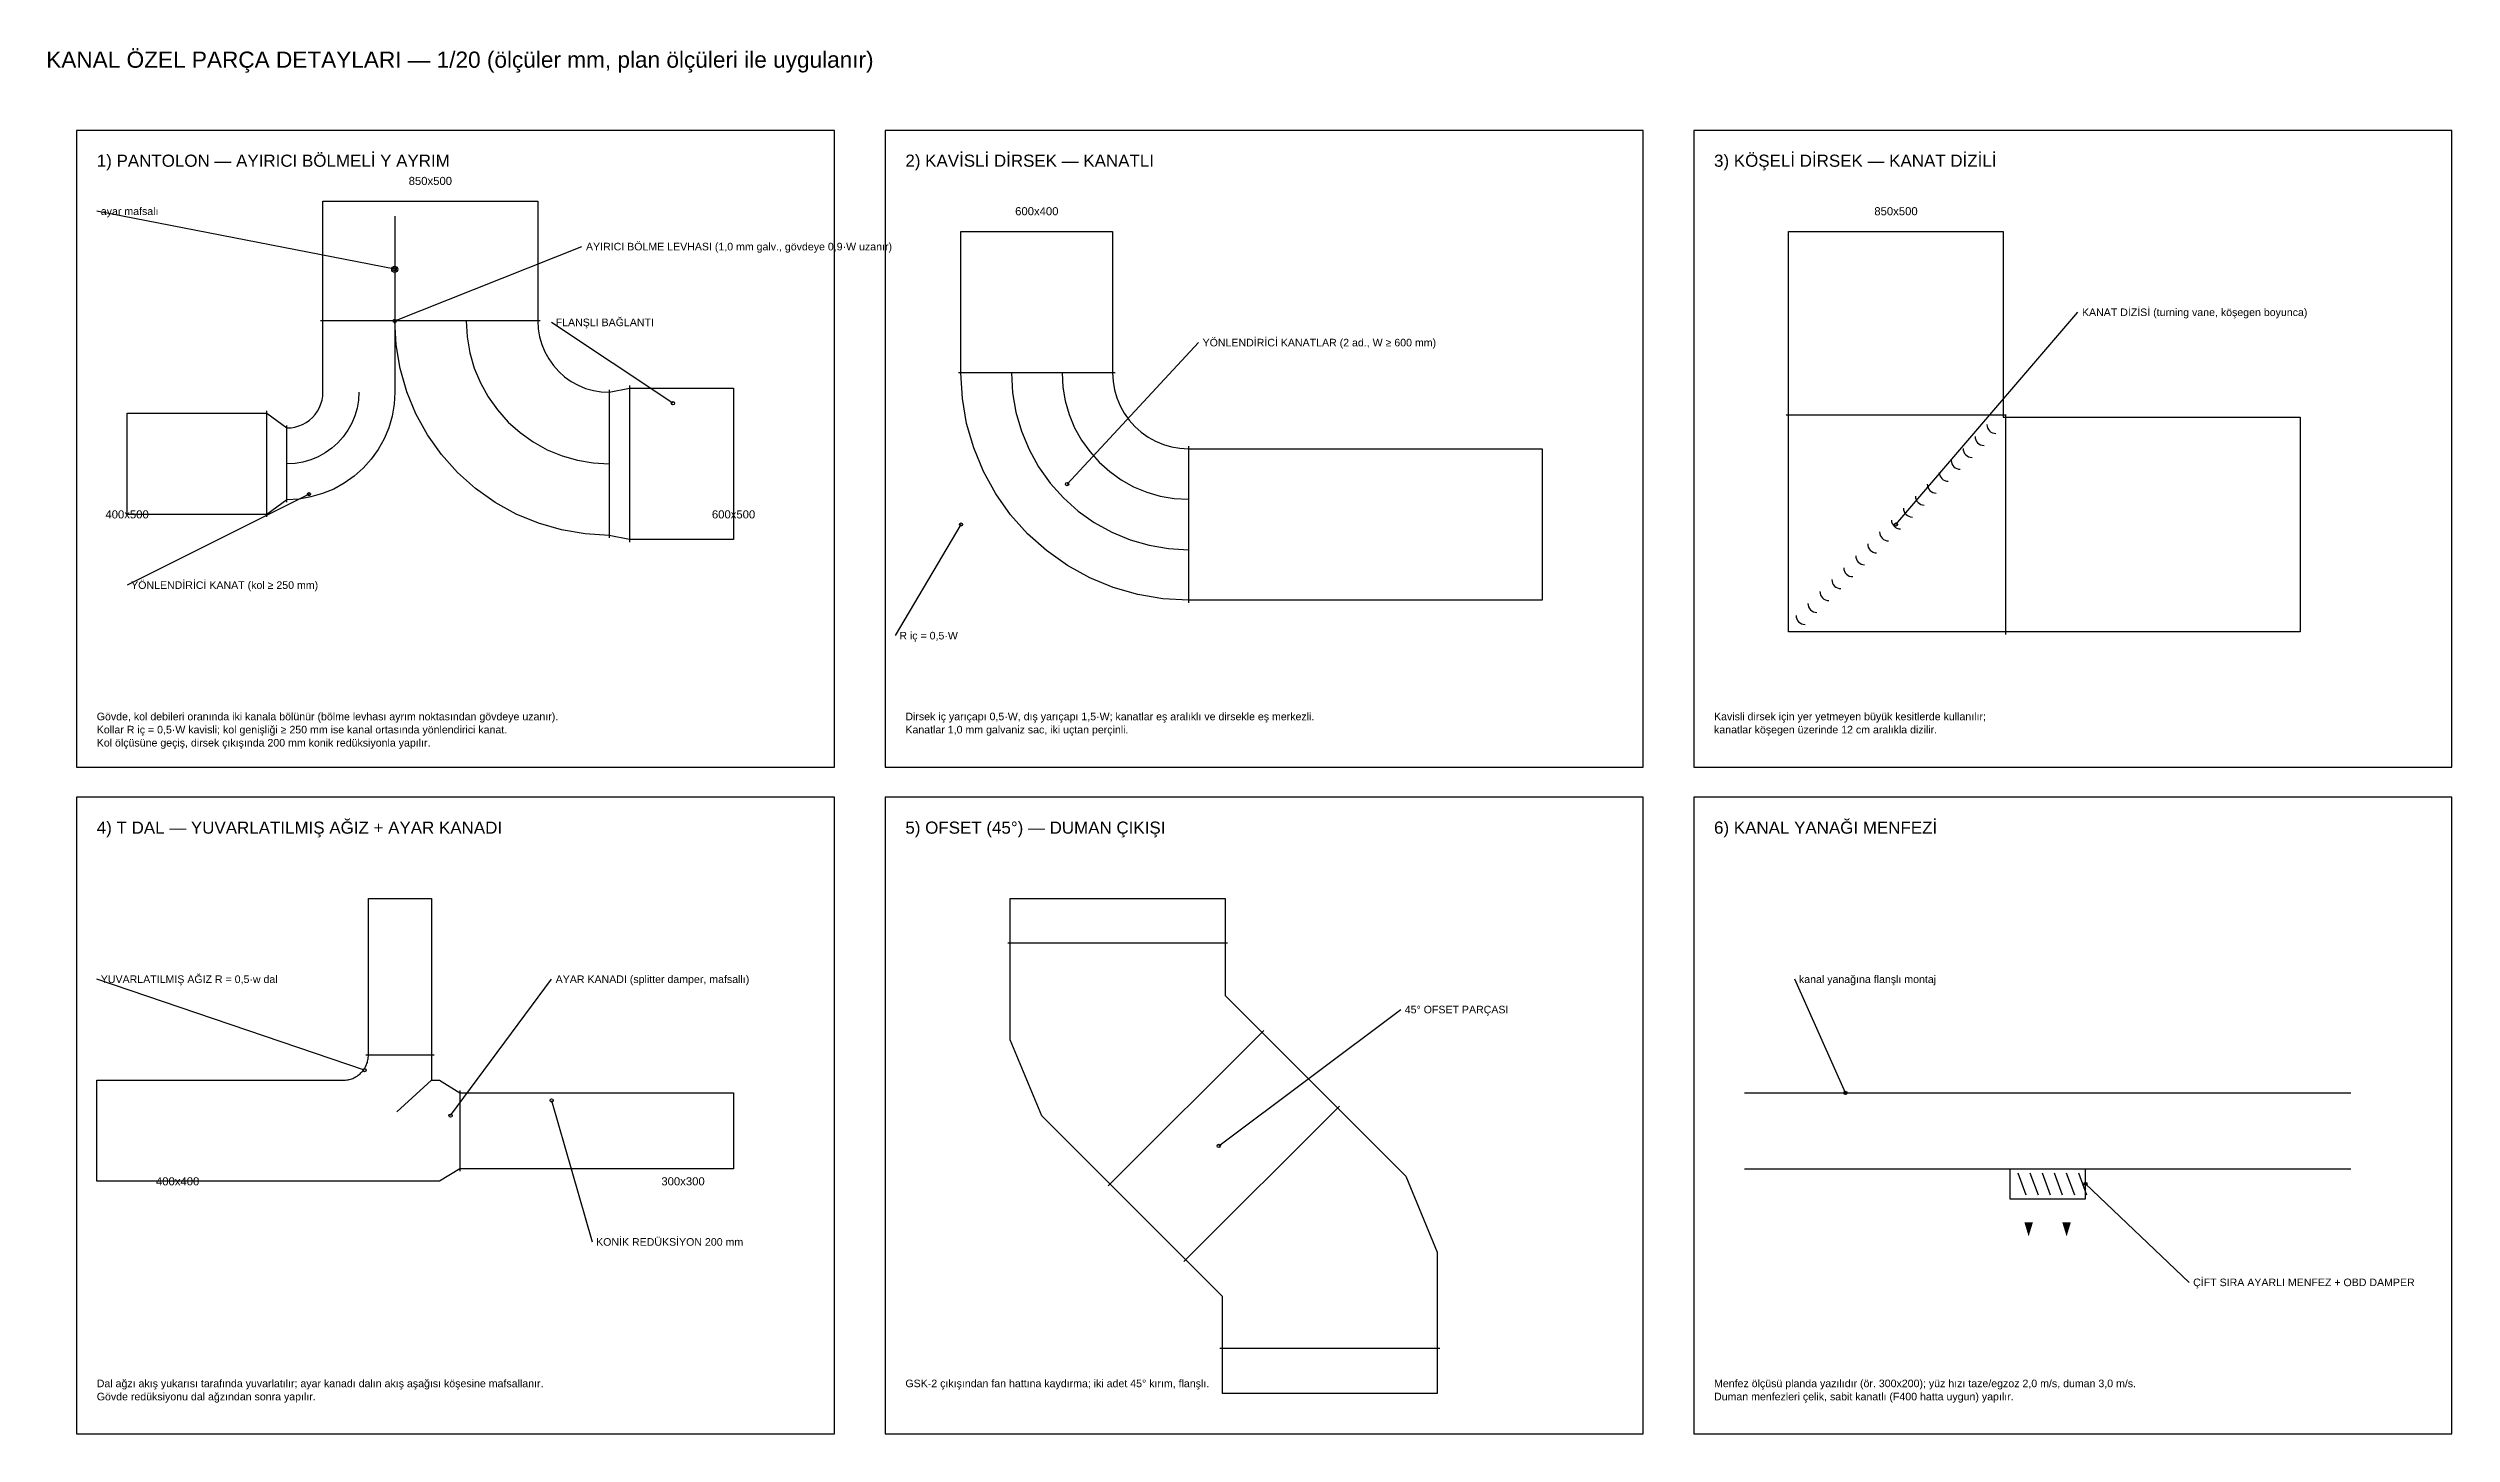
# Model space of a CAD drawing. Header units: centimetres. Extents: x 357699 to 366480, y -615216 to -609849.
# Drawn here: x 364102 to 366480, y -613250 to -611879 of the extents above; entities that cross this region are included whole.
import ezdxf
from ezdxf.enums import TextEntityAlignment as Align

# ---------------------------------------------------------------- set-up
doc = ezdxf.new("R2010")
doc.units = ezdxf.units.CM
for name, color, linetype in [('ROTAS-HAV-BASLIK', 7, 'Continuous'), ('ROTAS-HAV-CERCEVE', 7, 'Continuous'), ('ROTAS-HAV-DUMAN', 1, 'Continuous'), ('ROTAS-HAV-EGZOZ', 4, 'Continuous'), ('ROTAS-HAV-MENFEZ', 7, 'Continuous'), ('ROTAS-HAV-SEMA', 7, 'Continuous'), ('ROTAS-HAV-TAZE-HAVA', 3, 'Continuous')]:
    doc.layers.add(name, color=color, linetype=linetype)
doc.styles.add('ROTAS', font='arial.ttf')

msp = doc.modelspace()

# ---------------------------------------------------------------- texts
at = {"layer": 'ROTAS-HAV-BASLIK', "style": 'ROTAS'}
for s, height, p in [('KANAL ÖZEL PARÇA DETAYLARI — 1/20 (ölçüler mm, plan ölçüleri ile uygulanır)', 16, (364100, -611890)), ('1) PANTOLON — AYIRICI BÖLMELİ Y AYRIM', 12, (364150, -611990)), ('2) KAVİSLİ DİRSEK — KANATLI', 12, (364950, -611990)), ('3) KÖŞELİ DİRSEK — KANAT DİZİLİ', 12, (365750, -611990)), ('4) T DAL — YUVARLATILMIŞ AĞIZ + AYAR KANADI', 12, (364150, -612650)), ('5) OFSET (45°) — DUMAN ÇIKIŞI', 12, (364950, -612650)), ('6) KANAL YANAĞI MENFEZİ', 12, (365750, -612650))]:
    msp.add_text(s, height=height, dxfattribs=at).set_placement(p, align=Align.MIDDLE_LEFT)
at = {"layer": 'ROTAS-HAV-DUMAN', "style": 'ROTAS'}
for s, p in [('850x500', (364480, -612010)), ('850x500', (365930, -612040)), ('400x500', (364180, -612340)), ('600x500', (364780, -612340))]:
    msp.add_text(s, height=8, dxfattribs=at).set_placement(p, align=Align.MIDDLE_CENTER)
at = {"layer": 'ROTAS-HAV-EGZOZ', "style": 'ROTAS'}
msp.add_text('600x400', height=8, dxfattribs=at).set_placement((365080, -612040), align=Align.MIDDLE_CENTER)
at = {"layer": 'ROTAS-HAV-SEMA', "style": 'ROTAS'}
for s, p in [('ayar mafsalı', (364154, -612040)), ('AYIRICI BÖLME LEVHASI (1,0 mm galv., gövdeye 0,9·W uzanır)', (364634, -612075)), ('KANAT DİZİSİ (turning vane, köşegen boyunca)', (366114, -612140)), ('FLANŞLI BAĞLANTI', (364604, -612150)), ('YÖNLENDİRİCİ KANATLAR (2 ad., W ≥ 600 mm)', (365244, -612170)), ('YÖNLENDİRİCİ KANAT (kol ≥ 250 mm)', (364184, -612410)), ('R iç = 0,5·W', (364944, -612460)), ('Gövde, kol debileri oranında iki kanala bölünür (bölme levhası ayrım noktasından gövdeye uzanır).', (364150, -612540)), ('Dirsek iç yarıçapı 0,5·W, dış yarıçapı 1,5·W; kanatlar eş aralıklı ve dirsekle eş merkezli.', (364950, -612540)), ('Kavisli dirsek için yer yetmeyen büyük kesitlerde kullanılır;', (365750, -612540)), ('Kollar R iç = 0,5·W kavisli; kol genişliği ≥ 250 mm ise kanal ortasında yönlendirici kanat.', (364150, -612553)), ('Kol ölçüsüne geçiş, dirsek çıkışında 200 mm konik redüksiyonla yapılır.', (364150, -612566)), ('Kanatlar 1,0 mm galvaniz sac, iki uçtan perçinli.', (364950, -612553)), ('kanatlar köşegen üzerinde 12 cm aralıkla dizilir.', (365750, -612553)), ('YUVARLATILMIŞ AĞIZ R = 0,5·w dal', (364154, -612800)), ('AYAR KANADI (splitter damper, mafsallı)', (364604, -612800)), ('kanal yanağına flanşlı montaj', (365834, -612800)), ('45° OFSET PARÇASI', (365444, -612830)), ('KONİK REDÜKSİYON 200 mm', (364644, -613060)), ('ÇİFT SIRA AYARLI MENFEZ + OBD DAMPER', (366224, -613100)), ('Gövde redüksiyonu dal ağzından sonra yapılır.', (364150, -613213)), ('Dal ağzı akış yukarısı tarafında yuvarlatılır; ayar kanadı dalın akış aşağısı köşesine mafsallanır.', (364150, -613200)), ('GSK-2 çıkışından fan hattına kaydırma; iki adet 45° kırım, flanşlı.', (364950, -613200)), ('Menfez ölçüsü planda yazılıdır (ör. 300x200); yüz hızı taze/egzoz 2,0 m/s, duman 3,0 m/s.', (365750, -613200)), ('Duman menfezleri çelik, sabit kanatlı (F400 hatta uygun) yapılır.', (365750, -613213))]:
    msp.add_text(s, height=7.5, dxfattribs=at).set_placement(p, align=Align.MIDDLE_LEFT)
at = {"layer": 'ROTAS-HAV-TAZE-HAVA', "style": 'ROTAS'}
for s, p in [('400x400', (364230, -613000)), ('300x300', (364730, -613000))]:
    msp.add_text(s, height=8, dxfattribs=at).set_placement(p, align=Align.MIDDLE_CENTER)

# ---------------------------------------------------------------- linework, layer by layer
at = {"layer": 'ROTAS-HAV-CERCEVE'}
for points in [[(364130, -612590), (364880, -612590), (364880, -611960), (364130, -611960)], [(364930, -612590), (365680, -612590), (365680, -611960), (364930, -611960)], [(365730, -612590), (366480, -612590), (366480, -611960), (365730, -611960)], [(364130, -613250), (364880, -613250), (364880, -612620), (364130, -612620)], [(364930, -613250), (365680, -613250), (365680, -612620), (364930, -612620)], [(365730, -613250), (366480, -613250), (366480, -612620), (365730, -612620)]]:
    msp.add_lwpolyline(points, close=True, dxfattribs=at)
at = {"layer": 'ROTAS-HAV-DUMAN'}
for points in [[(364318.2, -612240), (364338.2, -612254.5), (364342.2, -612254.3), (364346.1, -612253.6), (364350, -612252.5), (364353.7, -612251), (364357.1, -612249.1), (364360.4, -612246.8), (364363.4, -612244.1), (364366, -612241.1), (364368.3, -612237.9), (364370.2, -612234.4), (364371.8, -612230.7), (364372.9, -612226.9), (364373.5, -612223), (364373.8, -612219), (364373.8, -612148.5), (364373.8, -612030), (364586.2, -612030), (364586.2, -612148.5), (364586.7, -612156.4), (364588, -612164.2), (364590.2, -612171.9), (364593.3, -612179.2), (364597.1, -612186.1), (364601.7, -612192.6), (364607, -612198.5), (364612.9, -612203.8), (364619.4, -612208.4), (364626.3, -612212.2), (364633.6, -612215.3), (364641.3, -612217.5), (364649.1, -612218.8), (364657, -612219.2), (364677, -612215), (364780, -612215), (364780, -612365), (364677, -612365), (364657, -612360.8), (364633.2, -612359.4), (364609.8, -612355.4), (364586.9, -612348.8), (364564.9, -612339.7), (364544.1, -612328.2), (364524.7, -612314.4), (364506.9, -612298.6), (364491.1, -612280.8), (364477.3, -612261.4), (364465.8, -612240.6), (364456.7, -612218.6), (364450.1, -612195.7), (364446.1, -612172.3), (364444.8, -612148.5), (364444.8, -612219), (364444.1, -612230.9), (364442.1, -612242.7), (364438.8, -612254.2), (364434.2, -612265.2), (364428.4, -612275.7), (364421.5, -612285.4), (364413.6, -612294.3), (364404.7, -612302.3), (364394.9, -612309.2), (364384.5, -612315), (364373.4, -612319.5), (364361.9, -612322.8), (364350.2, -612324.8), (364338.2, -612325.5), (364318.2, -612340), (364180, -612340), (364180, -612240), (364318.2, -612240)], [(364444.8, -612045), (364444.8, -612148.5)], [(366120, -612243.8), (366330, -612243.8), (366330, -612456.2), (366120, -612456.2), (366036.2, -612456.2), (365823.8, -612456.2), (365823.8, -612243.8), (365823.8, -612060), (366036.2, -612060), (366036.2, -612243.8), (366120, -612243.8)], [(364588.8, -612148.5), (364371.2, -612148.5)], [(364515.5, -612148.5), (364516.4, -612164.3), (364519, -612180), (364523.4, -612195.2), (364529.5, -612209.9), (364537.2, -612223.8), (364546.4, -612236.7), (364556.9, -612248.6), (364568.8, -612259.1), (364581.7, -612268.3), (364595.6, -612276), (364610.3, -612282.1), (364625.5, -612286.5), (364641.2, -612289.1), (364657, -612290)], [(364409.2, -612219), (364408.8, -612226.9), (364407.5, -612234.8), (364405.3, -612242.4), (364402.2, -612249.8), (364398.4, -612256.8), (364393.8, -612263.3), (364388.5, -612269.2), (364382.5, -612274.5), (364376, -612279.1), (364369.1, -612283), (364361.7, -612286), (364354, -612288.2), (364346.2, -612289.6), (364338.2, -612290)], [(364657, -612216.8), (364657, -612363.2)], [(364677, -612212.5), (364677, -612367.5)], [(364318.2, -612342.5), (364318.2, -612237.5)], [(364338.2, -612328), (364338.2, -612252)], [(366038.8, -612241.8), (365821.2, -612241.8)], [(366020, -612251.1), (366020.2, -612252.9), (366020.7, -612254.5), (366021.5, -612256), (366022.6, -612257.4), (366024, -612258.5), (366025.5, -612259.3), (366027.1, -612259.8), (366028.9, -612260)], [(366038.2, -612241.2), (366038.2, -612458.8)], [(365996.4, -612274.7), (365996.6, -612276.5), (365997.1, -612278.1), (365997.9, -612279.7), (365999, -612281), (366000.3, -612282.1), (366001.9, -612282.9), (366003.5, -612283.4), (366005.3, -612283.6)], [(366008.2, -612262.9), (366008.4, -612264.7), (366008.9, -612266.3), (366009.7, -612267.9), (366010.8, -612269.2), (366012.1, -612270.3), (366013.7, -612271.1), (366015.3, -612271.6), (366017.1, -612271.8)], [(365972.8, -612298.4), (365973, -612300.1), (365973.5, -612301.7), (365974.3, -612303.3), (365975.4, -612304.6), (365976.7, -612305.7), (365978.3, -612306.5), (365979.9, -612307), (365981.6, -612307.2)], [(365984.6, -612286.5), (365984.8, -612288.3), (365985.3, -612289.9), (365986.1, -612291.5), (365987.2, -612292.8), (365988.5, -612293.9), (365990.1, -612294.7), (365991.7, -612295.2), (365993.5, -612295.4)], [(365949.2, -612322), (365949.4, -612323.7), (365949.9, -612325.4), (365950.7, -612326.9), (365951.8, -612328.2), (365953.1, -612329.3), (365954.6, -612330.1), (365956.3, -612330.6), (365958, -612330.8)], [(365961, -612310.2), (365961.2, -612311.9), (365961.7, -612313.5), (365962.5, -612315.1), (365963.6, -612316.4), (365964.9, -612317.5), (365966.5, -612318.3), (365968.1, -612318.8), (365969.8, -612319)], [(365925.6, -612345.6), (365925.7, -612347.3), (365926.2, -612349), (365927.1, -612350.5), (365928.2, -612351.8), (365929.5, -612352.9), (365931, -612353.8), (365932.7, -612354.3), (365934.4, -612354.4)], [(365937.4, -612333.8), (365937.5, -612335.5), (365938.1, -612337.2), (365938.9, -612338.7), (365940, -612340), (365941.3, -612341.1), (365942.8, -612341.9), (365944.5, -612342.5), (365946.2, -612342.6)], [(365902, -612369.2), (365902.1, -612370.9), (365902.6, -612372.6), (365903.5, -612374.1), (365904.6, -612375.4), (365905.9, -612376.5), (365907.4, -612377.4), (365909.1, -612377.9), (365910.8, -612378)], [(365913.8, -612357.4), (365913.9, -612359.1), (365914.4, -612360.8), (365915.3, -612362.3), (365916.4, -612363.6), (365917.7, -612364.7), (365919.2, -612365.6), (365920.9, -612366.1), (365922.6, -612366.2)], [(365878.4, -612392.8), (365878.5, -612394.5), (365879, -612396.2), (365879.8, -612397.7), (365880.9, -612399.1), (365882.3, -612400.2), (365883.8, -612401), (365885.5, -612401.5), (365887.2, -612401.6)], [(365890.2, -612381), (365890.3, -612382.7), (365890.8, -612384.4), (365891.6, -612385.9), (365892.7, -612387.3), (365894.1, -612388.4), (365895.6, -612389.2), (365897.3, -612389.7), (365899, -612389.8)], [(365854.7, -612416.4), (365854.9, -612418.1), (365855.4, -612419.8), (365856.2, -612421.3), (365857.3, -612422.7), (365858.7, -612423.8), (365860.2, -612424.6), (365861.9, -612425.1), (365863.6, -612425.3)], [(365866.5, -612404.6), (365866.7, -612406.3), (365867.2, -612408), (365868, -612409.5), (365869.1, -612410.9), (365870.5, -612412), (365872, -612412.8), (365873.7, -612413.3), (365875.4, -612413.5)], [(365831.1, -612440), (365831.3, -612441.7), (365831.8, -612443.4), (365832.6, -612444.9), (365833.7, -612446.3), (365835.1, -612447.4), (365836.6, -612448.2), (365838.3, -612448.7), (365840, -612448.9)], [(365842.9, -612428.2), (365843.1, -612429.9), (365843.6, -612431.6), (365844.4, -612433.1), (365845.5, -612434.5), (365846.9, -612435.6), (365848.4, -612436.4), (365850.1, -612436.9), (365851.8, -612437.1)], [(365476.2, -613210), (365263.8, -613210), (365263.8, -613114), (365086.3, -612936.5), (365084.9, -612935.1), (365053.8, -612860), (365053.8, -612858), (365053.8, -612720), (365266.2, -612720), (365266.2, -612816), (365443.7, -612993.5), (365445.1, -612994.9), (365476.2, -613070), (365476.2, -613072), (365476.2, -613210)], [(365268.8, -612764.4), (365051.2, -612764.4)], [(365304.5, -612850.7), (365150.7, -613004.5)], [(365379.3, -612925.5), (365225.5, -613079.3)], [(365478.8, -613165.6), (365261.2, -613165.6)]]:
    msp.add_lwpolyline(points, dxfattribs=at)
at = {"layer": 'ROTAS-HAV-EGZOZ'}
for points in [[(365580, -612275), (365580, -612425), (365230, -612425), (365204.8, -612423.6), (365179.9, -612419.4), (365155.7, -612412.4), (365132.4, -612402.7), (365110.3, -612390.5), (365089.7, -612375.9), (365070.9, -612359.1), (365054.1, -612340.3), (365039.5, -612319.7), (365027.3, -612297.6), (365017.6, -612274.3), (365010.6, -612250.1), (365006.4, -612225.2), (365005, -612200), (365005, -612060), (365155, -612060), (365155, -612200), (365155.5, -612208.4), (365156.9, -612216.7), (365159.2, -612224.8), (365162.4, -612232.5), (365166.5, -612239.9), (365171.4, -612246.8), (365177, -612253), (365183.2, -612258.6), (365190.1, -612263.5), (365197.5, -612267.6), (365205.2, -612270.8), (365213.3, -612273.1), (365221.6, -612274.5), (365230, -612275), (365580, -612275)], [(365157.5, -612200), (365002.5, -612200)], [(365055, -612200), (365056.1, -612219.6), (365059.4, -612238.9), (365064.8, -612257.8), (365072.3, -612275.9), (365081.8, -612293.1), (365093.2, -612309.1), (365106.3, -612323.7), (365120.9, -612336.8), (365136.9, -612348.2), (365154.1, -612357.7), (365172.2, -612365.2), (365191.1, -612370.6), (365210.4, -612373.9), (365230, -612375)], [(365105, -612200), (365105.8, -612214), (365108.1, -612227.8), (365112, -612241.3), (365117.4, -612254.2), (365124.2, -612266.5), (365132.3, -612277.9), (365141.6, -612288.4), (365152.1, -612297.7), (365163.5, -612305.8), (365175.8, -612312.6), (365188.7, -612318), (365202.2, -612321.9), (365216, -612324.2), (365230, -612325)], [(365230, -612272.5), (365230, -612427.5)]]:
    msp.add_lwpolyline(points, dxfattribs=at)
at = {"layer": 'ROTAS-HAV-MENFEZ'}
for p, q in [((366050.5, -612991.5), (366058.5, -613013.5)), ((366062.5, -612991.5), (366070.5, -613013.5)), ((366074.5, -612991.5), (366082.5, -613013.5)), ((366086.5, -612991.5), (366094.5, -613013.5)), ((366098.5, -612991.5), (366106.5, -613013.5)), ((366110.5, -612991.5), (366118.5, -613013.5))]:
    msp.add_line(p, q, dxfattribs=at)
msp.add_lwpolyline([(366042.5, -612987.5), (366042.5, -613017.5), (366117.5, -613017.5), (366117.5, -612987.5)], dxfattribs=at)
for points in [[(366061.2, -613054.5), (366065.5, -613040.5), (366057, -613040.5)], [(366098.8, -613054.5), (366103, -613040.5), (366094.5, -613040.5)]]:
    msp.add_solid(points, dxfattribs=at)
at = {"layer": 'ROTAS-HAV-SEMA'}
for p, q in [((364444.8, -612097.4), (364150, -612040)), ((364444.8, -612148.5), (364630, -612075)), ((365930, -612350), (366110, -612140)), ((364720, -612230), (364600, -612150)), ((365110, -612310), (365240, -612170)), ((364360, -612320), (364180, -612410)), ((365005, -612350), (364940, -612460)), ((364415, -612890), (364150, -612800)), ((364500, -612935), (364600, -612800)), ((365880, -612912.5), (365830, -612800)), ((365260, -612965), (365440, -612830)), ((364600, -612920), (364640, -613060)), ((366117.5, -613002.5), (366220, -613100))]:
    msp.add_line(p, q, dxfattribs=at)
for centre, radius in [((364444.8, -612097.4), 3), ((364444.8, -612097.4), 1.6), ((364444.8, -612148.5), 1.6), ((364720, -612230), 1.6), ((364360, -612320), 1.6), ((365110, -612310), 1.6), ((365005, -612350), 1.6), ((365930, -612350), 1.6), ((364415, -612890), 1.6), ((364600, -612920), 1.6), ((365880, -612912.5), 1.6), ((364500, -612935), 1.6), ((365260, -612965), 1.6), ((366117.5, -613002.5), 1.6)]:
    msp.add_circle(centre, radius, dxfattribs=at)
at = {"layer": 'ROTAS-HAV-TAZE-HAVA'}
for p, q in [((365780, -612912.5), (366380, -612912.5)), ((365780, -612987.5), (366380, -612987.5))]:
    msp.add_line(p, q, dxfattribs=at)
for points in [[(364489.2, -612900), (364509.2, -612912.5), (364780, -612912.5), (364780, -612987.5), (364509.2, -612987.5), (364489.2, -613000), (364450, -613000), (364150, -613000), (364150, -612900), (364393.8, -612900), (364395, -612900), (364396.2, -612899.9), (364397.4, -612899.7), (364398.6, -612899.5), (364399.8, -612899.3), (364401, -612898.9), (364402.2, -612898.5), (364403.3, -612898.1), (364404.4, -612897.6), (364405.5, -612897), (364406.6, -612896.4), (364407.6, -612895.8), (364408.6, -612895.1), (364409.6, -612894.3), (364410.5, -612893.5), (364411.4, -612892.7), (364412.3, -612891.8), (364413.1, -612890.9), (364413.8, -612889.9), (364414.5, -612888.9), (364415.2, -612887.9), (364415.8, -612886.8), (364416.3, -612885.7), (364416.8, -612884.6), (364417.3, -612883.4), (364417.7, -612882.3), (364418, -612881.1), (364418.3, -612879.9), (364418.5, -612878.7), (364418.6, -612877.5), (364418.7, -612876.2), (364418.8, -612875), (364418.8, -612720), (364481.2, -612720), (364481.2, -612900), (364489.2, -612900)], [(364416.2, -612875), (364483.8, -612875)], [(364481.2, -612900), (364446.9, -612931.2)], [(364509.2, -612910), (364509.2, -612990)]]:
    msp.add_lwpolyline(points, dxfattribs=at)

msp.set_redraw_order([(e.dxf.handle, doc.entitydb.next_handle()) for e in msp.query("TEXT MTEXT ATTDEF DIMENSION ARC_DIMENSION")])  # texts and dimensions are drawn at this point

doc.saveas('drawing.dxf')
